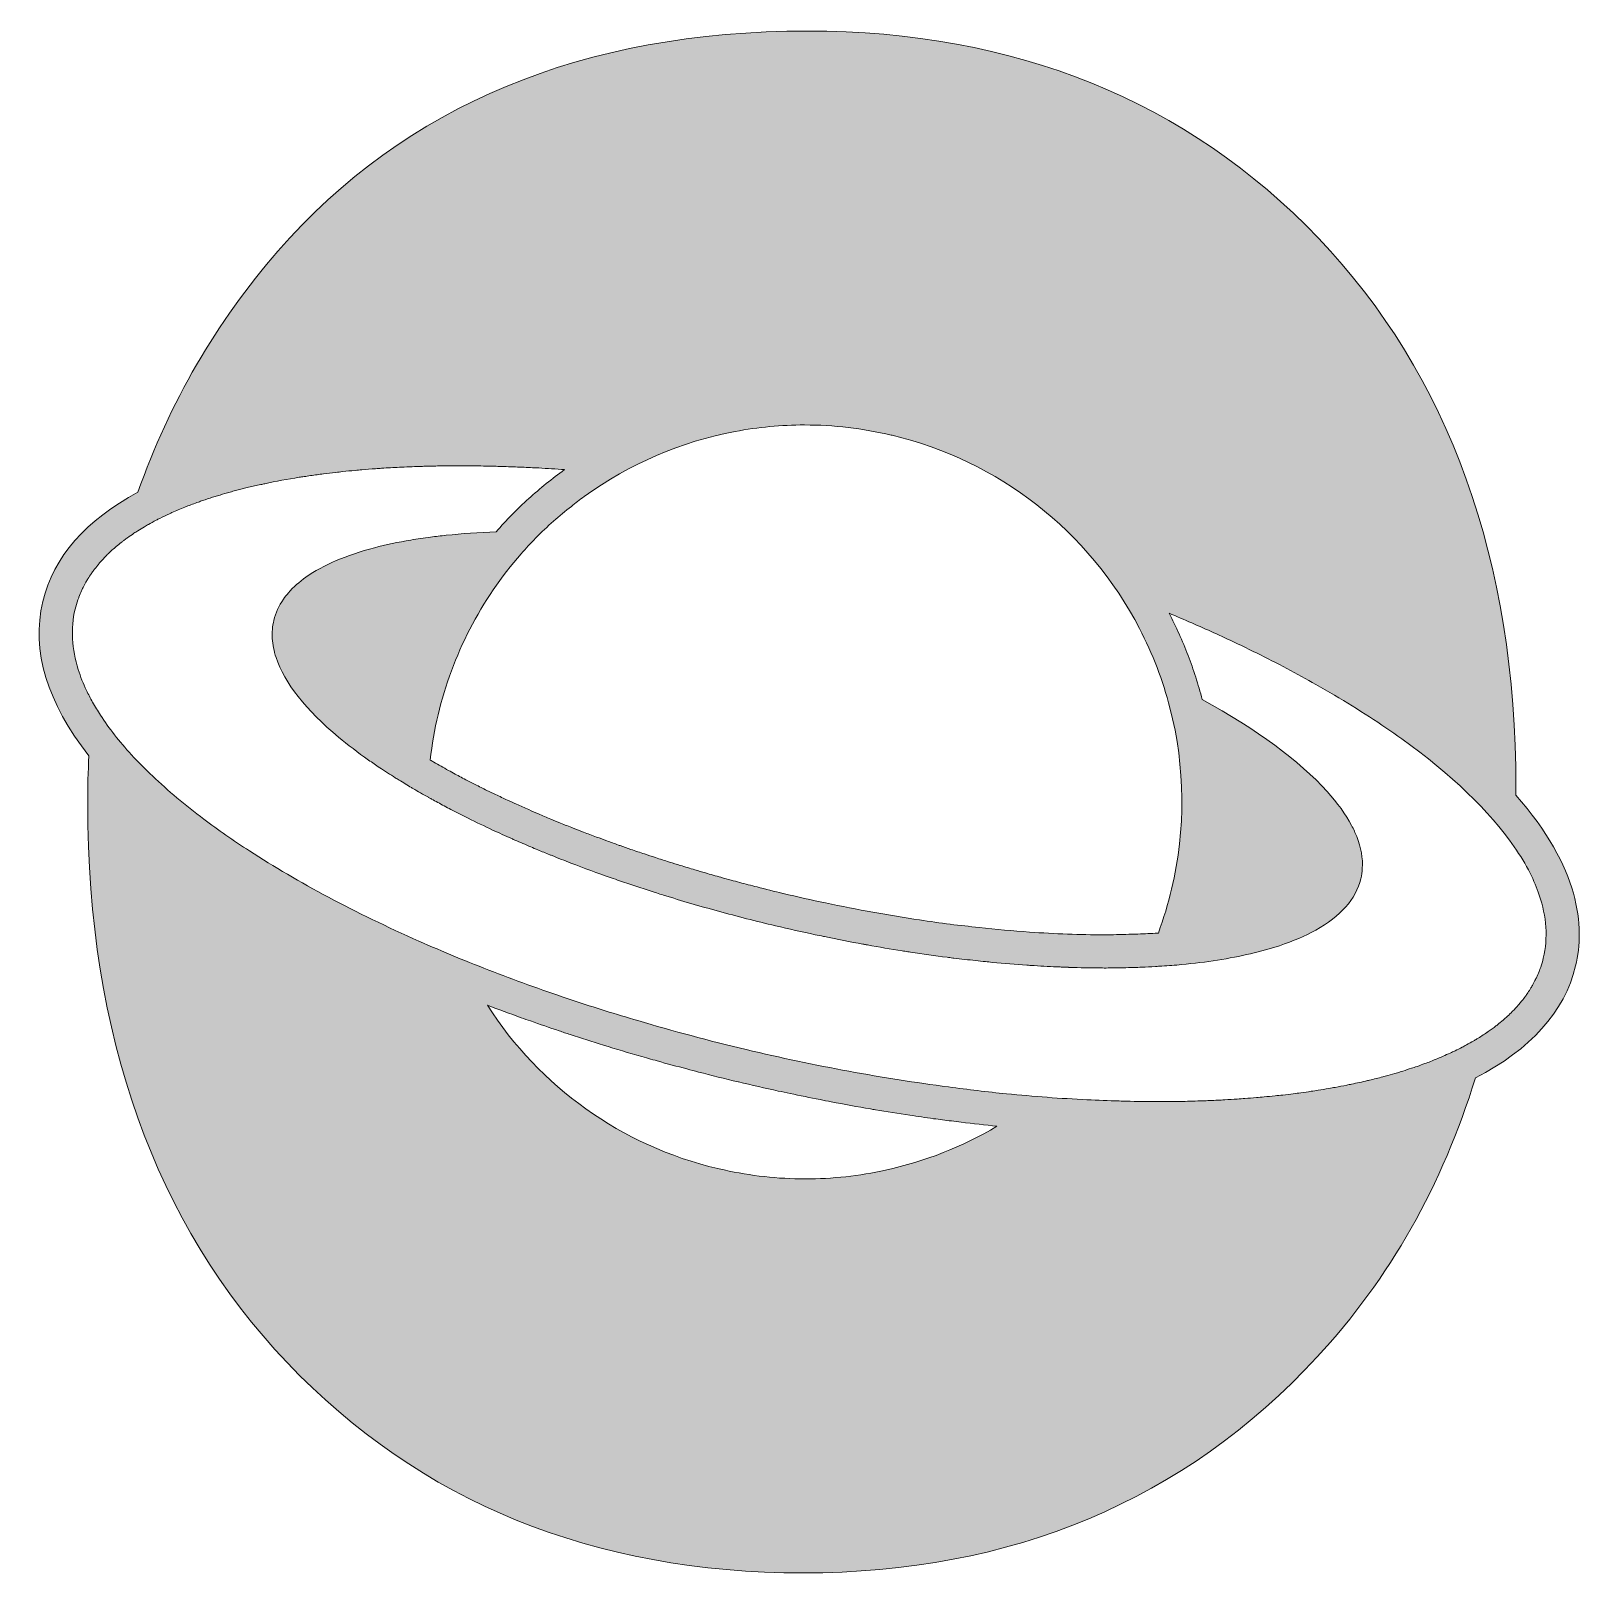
# Model space of a CAD drawing. Header units: millimetres. Extents: x -200 to -25, y -84 to 90.
import ezdxf

# ---------------------------------------------------------------- set-up
doc = ezdxf.new("R2010")
doc.units = ezdxf.units.MM
doc.header["$MEASUREMENT"] = 0
doc.layers.add('Layer 1', color=7, linetype='Continuous', lineweight=0)

msp = doc.modelspace()

# ---------------------------------------------------------------- hatches: boundary and pattern name
at = {"layer": 'Layer 1', "transparency": 33554687}
h = msp.add_hatch(color=7, dxfattribs=at)
h.dxf.hatch_style = 2
edge = h.paths.add_edge_path()
edge.add_spline(control_points=[(-29.21, -14.3), (-29.29, -14.65), (-29.39, -14.99), (-29.5, -15.33), (-29.54, -15.44), (-29.59, -15.54), (-29.63, -15.65), (-29.71, -15.88), (-29.8, -16.1), (-29.89, -16.32), (-29.95, -16.45), (-30.02, -16.57), (-30.08, -16.7), (-30.17, -16.89), (-30.27, -17.09), (-30.38, -17.28), (-30.45, -17.41), (-30.53, -17.54), (-30.61, -17.67), (-30.72, -17.85), (-30.83, -18.04), (-30.95, -18.22), (-31.04, -18.34), (-31.13, -18.47), (-31.22, -18.6), (-31.35, -18.77), (-31.48, -18.95), (-31.62, -19.12), (-31.72, -19.24), (-31.82, -19.37), (-31.93, -19.49), (-32.07, -19.66), (-32.23, -19.83), (-32.38, -19.99), (-32.49, -20.11), (-32.6, -20.23), (-32.71, -20.34), (-32.88, -20.51), (-33.06, -20.68), (-33.24, -20.84), (-33.35, -20.95), (-33.47, -21.06), (-33.58, -21.16), (-33.79, -21.34), (-34, -21.51), (-34.22, -21.69), (-34.32, -21.77), (-34.43, -21.86), (-34.54, -21.95), (-34.82, -22.17), (-35.12, -22.38), (-35.42, -22.59), (-35.42, -22.59), (-35.42, -22.59), (-35.42, -22.59), (-35.44, -22.61), (-35.47, -22.62), (-35.49, -22.64), (-35.52, -22.66), (-35.54, -22.68), (-35.57, -22.7), (-35.93, -22.94), (-36.3, -23.18), (-36.69, -23.42), (-36.81, -23.49), (-36.93, -23.56), (-37.05, -23.63), (-37.33, -23.79), (-37.6, -23.95), (-37.88, -24.1), (-38.04, -24.19), (-38.2, -24.27), (-38.36, -24.35), (-38.62, -24.49), (-38.89, -24.62), (-39.16, -24.75), (-39.33, -24.84), (-39.52, -24.92), (-39.7, -25.01), (-39.97, -25.13), (-40.23, -25.25), (-40.51, -25.37), (-40.7, -25.46), (-40.9, -25.54), (-41.09, -25.62), (-41.37, -25.73), (-41.65, -25.85), (-41.93, -25.96), (-42.14, -26.04), (-42.34, -26.11), (-42.55, -26.19), (-42.84, -26.3), (-43.14, -26.41), (-43.44, -26.51), (-43.65, -26.58), (-43.86, -26.66), (-44.07, -26.73), (-44.39, -26.83), (-44.71, -26.93), (-45.03, -27.04), (-45.24, -27.1), (-45.45, -27.17), (-45.66, -27.23), (-46.02, -27.33), (-46.38, -27.44), (-46.75, -27.54), (-46.94, -27.59), (-47.12, -27.64), (-47.31, -27.69), (-47.8, -27.82), (-48.3, -27.95), (-48.81, -28.07), (-48.88, -28.09), (-48.95, -28.11), (-49.03, -28.12), (-49.62, -28.26), (-50.21, -28.39), (-50.82, -28.52), (-51, -28.55), (-51.18, -28.59), (-51.37, -28.63), (-51.8, -28.71), (-52.23, -28.8), (-52.66, -28.88), (-52.9, -28.92), (-53.15, -28.96), (-53.39, -29), (-53.78, -29.07), (-54.17, -29.13), (-54.57, -29.2), (-54.84, -29.24), (-55.11, -29.28), (-55.37, -29.32), (-55.76, -29.38), (-56.15, -29.43), (-56.54, -29.49), (-56.82, -29.52), (-57.1, -29.56), (-57.39, -29.59), (-57.78, -29.64), (-58.18, -29.69), (-58.57, -29.74), (-58.86, -29.77), (-59.16, -29.8), (-59.45, -29.83), (-59.85, -29.88), (-60.26, -29.92), (-60.67, -29.95), (-60.96, -29.98), (-61.26, -30.01), (-61.55, -30.03), (-61.98, -30.07), (-62.41, -30.1), (-62.84, -30.13), (-63.13, -30.16), (-63.42, -30.18), (-63.71, -30.2), (-64.17, -30.23), (-64.64, -30.25), (-65.12, -30.28), (-65.38, -30.3), (-65.64, -30.31), (-65.91, -30.32), (-66.49, -30.35), (-67.08, -30.38), (-67.67, -30.4), (-67.84, -30.4), (-68, -30.41), (-68.16, -30.41), (-68.92, -30.44), (-69.68, -30.46), (-70.46, -30.47), (-70.68, -30.47), (-70.9, -30.47), (-71.12, -30.47), (-71.66, -30.48), (-72.19, -30.48), (-72.74, -30.48), (-73.88, -30.48), (-75.04, -30.46), (-76.21, -30.44), (-76.47, -30.43), (-76.74, -30.42), (-77, -30.41), (-78.21, -30.38), (-79.42, -30.34), (-80.65, -30.28), (-82.13, -30.2), (-83.62, -30.11), (-85.13, -30), (-86.65, -29.88), (-88.18, -29.75), (-89.72, -29.6), (-91.87, -29.39), (-94.06, -29.12), (-96.27, -28.83), (-103.61, -27.86), (-111.26, -26.47), (-119.08, -24.61), (-123.26, -23.62), (-127.32, -22.52), (-131.28, -21.35), (-133.74, -20.62), (-136.18, -19.87), (-138.55, -19.08), (-141.64, -18.05), (-144.64, -16.98), (-147.54, -15.86), (-150.44, -14.74), (-153.25, -13.58), (-155.95, -12.38), (-163.15, -9.2), (-169.58, -5.76), (-175.05, -2.22), (-176.87, -1.03), (-178.59, 0.16), (-180.19, 1.37), (-181.25, 2.17), (-182.27, 2.97), (-183.23, 3.78), (-185.16, 5.4), (-186.87, 7.02), (-188.36, 8.64), (-189.72, 10.13), (-190.89, 11.62), (-191.85, 13.09), (-192.17, 13.58), (-192.46, 14.07), (-192.74, 14.56), (-192.98, 15), (-193.21, 15.44), (-193.42, 15.87), (-193.79, 16.66), (-194.1, 17.45), (-194.35, 18.23), (-195.09, 20.57), (-195.22, 22.85), (-194.71, 25.03), (-194.62, 25.39), (-194.52, 25.74), (-194.4, 26.09), (-194.36, 26.2), (-194.31, 26.31), (-194.27, 26.42), (-194.18, 26.65), (-194.09, 26.88), (-193.99, 27.11), (-193.93, 27.23), (-193.87, 27.36), (-193.81, 27.48), (-193.71, 27.69), (-193.6, 27.9), (-193.48, 28.1), (-193.41, 28.23), (-193.34, 28.35), (-193.26, 28.48), (-193.14, 28.68), (-193.01, 28.87), (-192.87, 29.07), (-192.79, 29.19), (-192.71, 29.3), (-192.62, 29.42), (-192.47, 29.63), (-192.31, 29.83), (-192.15, 30.02), (-192.06, 30.13), (-191.98, 30.23), (-191.9, 30.33), (-191.68, 30.58), (-191.45, 30.82), (-191.21, 31.06), (-191.16, 31.11), (-191.12, 31.15), (-191.08, 31.2), (-190.79, 31.48), (-190.48, 31.76), (-190.16, 32.04), (-190.08, 32.11), (-190, 32.17), (-189.92, 32.24), (-189.75, 32.38), (-189.58, 32.52), (-189.4, 32.66), (-189.4, 32.65), (-189.41, 32.65), (-189.41, 32.64), (-189.32, 32.71), (-189.25, 32.78), (-189.16, 32.84), (-189.04, 32.93), (-188.92, 33.02), (-188.8, 33.1), (-188.56, 33.27), (-188.32, 33.44), (-188.07, 33.61), (-187.93, 33.7), (-187.79, 33.79), (-187.65, 33.88), (-187.4, 34.04), (-187.14, 34.2), (-186.88, 34.35), (-186.73, 34.44), (-186.59, 34.52), (-186.44, 34.61), (-186.16, 34.76), (-185.87, 34.92), (-185.58, 35.07), (-185.44, 35.14), (-185.3, 35.22), (-185.15, 35.29), (-184.8, 35.47), (-184.44, 35.64), (-184.07, 35.81), (-183.98, 35.85), (-183.89, 35.89), (-183.8, 35.94), (-183.32, 36.15), (-182.83, 36.36), (-182.33, 36.56), (-182.27, 36.58), (-182.22, 36.6), (-182.16, 36.62), (-181.72, 36.8), (-181.27, 36.96), (-180.81, 37.13), (-180.66, 37.18), (-180.5, 37.24), (-180.34, 37.29), (-179.97, 37.42), (-179.6, 37.54), (-179.21, 37.67), (-179.03, 37.72), (-178.84, 37.78), (-178.65, 37.84), (-178.28, 37.95), (-177.91, 38.06), (-177.53, 38.17), (-177.33, 38.23), (-177.13, 38.28), (-176.93, 38.34), (-176.54, 38.44), (-176.14, 38.54), (-175.74, 38.64), (-175.55, 38.69), (-175.36, 38.74), (-175.16, 38.79), (-174.71, 38.9), (-174.25, 39), (-173.78, 39.1), (-173.63, 39.13), (-173.48, 39.17), (-173.33, 39.2), (-172.08, 39.47), (-170.78, 39.7), (-169.44, 39.92), (-169.27, 39.95), (-169.08, 39.97), (-168.9, 40), (-168.41, 40.07), (-167.92, 40.14), (-167.42, 40.21), (-167.19, 40.24), (-166.95, 40.27), (-166.71, 40.3), (-166.26, 40.36), (-165.8, 40.42), (-165.33, 40.47), (-165.07, 40.5), (-164.82, 40.53), (-164.56, 40.56), (-164.09, 40.61), (-163.62, 40.65), (-163.15, 40.7), (-162.89, 40.72), (-162.64, 40.74), (-162.38, 40.77), (-161.88, 40.81), (-161.36, 40.85), (-160.84, 40.89), (-160.62, 40.9), (-160.39, 40.92), (-160.16, 40.94), (-159.49, 40.98), (-158.81, 41.02), (-158.13, 41.05), (-158.05, 41.06), (-157.97, 41.06), (-157.89, 41.06), (-157.12, 41.1), (-156.34, 41.13), (-155.56, 41.15), (-155.34, 41.16), (-155.12, 41.16), (-154.91, 41.17), (-154.34, 41.18), (-153.77, 41.2), (-153.2, 41.2), (-152.9, 41.21), (-152.6, 41.21), (-152.31, 41.21), (-151.83, 41.21), (-151.35, 41.21), (-150.87, 41.21), (-150.34, 41.21), (-149.8, 41.2), (-149.27, 41.2), (-148.88, 41.19), (-148.5, 41.19), (-148.11, 41.18), (-147.55, 41.17), (-146.97, 41.15), (-146.4, 41.13), (-146.03, 41.12), (-145.67, 41.11), (-145.31, 41.1), (-144.67, 41.07), (-144.02, 41.04), (-143.37, 41.01), (-143.06, 41), (-142.76, 40.98), (-142.44, 40.97), (-141.48, 40.91), (-140.51, 40.85), (-139.53, 40.78), (-140.94, 39.77), (-142.29, 38.67), (-143.58, 37.51), (-144.22, 36.92), (-144.85, 36.32), (-145.46, 35.7), (-146.07, 35.07), (-146.67, 34.43), (-147.24, 33.78), (-147.24, 33.78), (-147.24, 33.78), (-147.24, 33.78), (-149.21, 33.7), (-151.1, 33.57), (-152.88, 33.38), (-153.48, 33.32), (-154.06, 33.25), (-154.63, 33.18), (-155.4, 33.08), (-156.14, 32.97), (-156.86, 32.84), (-158.31, 32.6), (-159.67, 32.31), (-160.95, 31.98), (-164.13, 31.14), (-166.74, 30.04), (-168.68, 28.67), (-169.45, 28.12), (-170.11, 27.53), (-170.66, 26.9), (-170.86, 26.66), (-171.05, 26.42), (-171.22, 26.17), (-171.74, 25.43), (-172.1, 24.63), (-172.3, 23.78), (-172.38, 23.44), (-172.44, 23.11), (-172.47, 22.77), (-172.49, 22.43), (-172.5, 22.08), (-172.48, 21.74), (-172.43, 21.04), (-172.29, 20.33), (-172.06, 19.61), (-171.11, 16.73), (-168.67, 13.68), (-165, 10.61), (-163.97, 9.75), (-162.84, 8.89), (-161.62, 8.03), (-161.21, 7.74), (-160.79, 7.46), (-160.37, 7.17), (-159.8, 6.79), (-159.21, 6.41), (-158.61, 6.03), (-158.47, 5.95), (-158.33, 5.86), (-158.19, 5.78), (-157.73, 5.49), (-157.26, 5.2), (-156.78, 4.92), (-156.73, 4.89), (-156.68, 4.86), (-156.63, 4.83), (-156.06, 4.49), (-155.47, 4.16), (-154.88, 3.83), (-154.87, 3.83), (-154.87, 3.82), (-154.87, 3.82), (-154.76, 3.76), (-154.65, 3.7), (-154.54, 3.63), (-154.07, 3.38), (-153.59, 3.12), (-153.11, 2.87), (-153.11, 2.87), (-153.11, 2.87), (-153.11, 2.87), (-152.85, 2.73), (-152.6, 2.59), (-152.34, 2.45), (-151.76, 2.15), (-151.16, 1.85), (-150.55, 1.55), (-150.5, 1.52), (-150.45, 1.5), (-150.4, 1.47), (-149.5, 1.02), (-148.58, 0.58), (-147.64, 0.14), (-146.94, -0.19), (-146.21, -0.51), (-145.49, -0.83), (-145.37, -0.88), (-145.26, -0.94), (-145.14, -0.99), (-144.55, -1.25), (-143.94, -1.5), (-143.34, -1.76), (-143.34, -1.76), (-143.33, -1.76), (-143.33, -1.76), (-143.33, -1.76), (-143.33, -1.76), (-143.33, -1.76), (-143.07, -1.87), (-142.82, -1.98), (-142.56, -2.09), (-142.11, -2.28), (-141.65, -2.46), (-141.2, -2.64), (-141.15, -2.66), (-141.09, -2.69), (-141.03, -2.71), (-140.65, -2.86), (-140.27, -3.02), (-139.88, -3.17), (-139.53, -3.31), (-139.17, -3.44), (-138.82, -3.58), (-137.34, -4.15), (-135.83, -4.71), (-134.28, -5.25), (-133.96, -5.36), (-133.64, -5.47), (-133.33, -5.58), (-132.12, -5.99), (-130.89, -6.4), (-129.65, -6.8), (-129.5, -6.85), (-129.34, -6.9), (-129.18, -6.95), (-128.91, -7.03), (-128.65, -7.12), (-128.37, -7.21), (-127.36, -7.52), (-126.34, -7.83), (-125.31, -8.13), (-124.28, -8.43), (-123.24, -8.73), (-122.19, -9.01), (-121.14, -9.3), (-120.08, -9.58), (-119.01, -9.86), (-117.94, -10.13), (-116.85, -10.4), (-115.76, -10.66), (-115.76, -10.66), (-115.76, -10.66), (-115.75, -10.66), (-114.25, -11.02), (-112.76, -11.34), (-111.28, -11.66), (-111.28, -11.66), (-111.27, -11.66), (-111.27, -11.66), (-110.97, -11.73), (-110.66, -11.79), (-110.36, -11.85), (-110.32, -11.86), (-110.28, -11.87), (-110.25, -11.88), (-110.25, -11.88), (-110.24, -11.88), (-110.24, -11.88), (-108.79, -12.18), (-107.33, -12.47), (-105.9, -12.73), (-105.77, -12.75), (-105.65, -12.78), (-105.53, -12.8), (-105.48, -12.8), (-105.44, -12.81), (-105.39, -12.82), (-105.39, -12.82), (-105.39, -12.82), (-105.38, -12.82), (-104.07, -13.06), (-102.77, -13.28), (-101.48, -13.48), (-101.48, -13.48), (-101.48, -13.48), (-101.48, -13.48), (-101.38, -13.5), (-101.27, -13.51), (-101.17, -13.53), (-100.96, -13.56), (-100.75, -13.6), (-100.54, -13.63), (-99.15, -13.84), (-97.77, -14.04), (-96.41, -14.21), (-96.41, -14.21), (-96.41, -14.21), (-96.41, -14.21), (-96.2, -14.24), (-95.99, -14.26), (-95.78, -14.29), (-95.74, -14.29), (-95.71, -14.29), (-95.67, -14.3), (-94.84, -14.4), (-94.02, -14.49), (-93.19, -14.58), (-92.83, -14.62), (-92.45, -14.66), (-92.09, -14.7), (-91.83, -14.73), (-91.57, -14.75), (-91.31, -14.78), (-90, -14.9), (-88.7, -15.01), (-87.42, -15.1), (-87.42, -15.1), (-87.42, -15.1), (-87.42, -15.1), (-87.36, -15.1), (-87.3, -15.11), (-87.24, -15.11), (-87.03, -15.12), (-86.82, -15.14), (-86.6, -15.15), (-85.61, -15.21), (-84.65, -15.26), (-83.68, -15.3), (-83.53, -15.31), (-83.37, -15.32), (-83.21, -15.32), (-83.05, -15.33), (-82.89, -15.34), (-82.74, -15.34), (-82.72, -15.34), (-82.7, -15.35), (-82.68, -15.35), (-81.45, -15.39), (-80.25, -15.41), (-79.08, -15.41), (-78.95, -15.41), (-78.83, -15.42), (-78.71, -15.42), (-78.41, -15.42), (-78.13, -15.41), (-77.85, -15.41), (-77.85, -15.41), (-77.85, -15.41), (-77.85, -15.41), (-77.71, -15.41), (-77.58, -15.4), (-77.45, -15.4), (-77.25, -15.4), (-77.04, -15.4), (-76.85, -15.4), (-76.74, -15.39), (-76.65, -15.39), (-76.55, -15.39), (-76.16, -15.38), (-75.77, -15.37), (-75.39, -15.36), (-75.39, -15.36), (-75.39, -15.36), (-75.38, -15.36), (-75.08, -15.35), (-74.78, -15.34), (-74.48, -15.33), (-74.48, -15.33), (-74.47, -15.33), (-74.47, -15.33), (-73.96, -15.31), (-73.45, -15.28), (-72.94, -15.25), (-72.94, -15.25), (-72.93, -15.25), (-72.93, -15.25), (-72.69, -15.23), (-72.44, -15.22), (-72.2, -15.21), (-72.19, -15.21), (-72.19, -15.21), (-72.19, -15.21), (-71.44, -15.16), (-70.71, -15.1), (-69.99, -15.03), (-68.57, -14.9), (-67.21, -14.73), (-65.92, -14.53), (-64.62, -14.32), (-63.39, -14.09), (-62.22, -13.81), (-61.06, -13.54), (-59.96, -13.24), (-58.94, -12.9), (-57.41, -12.39), (-56.04, -11.81), (-54.86, -11.15), (-52.1, -9.61), (-50.33, -7.67), (-49.78, -5.35), (-49.69, -4.97), (-49.63, -4.59), (-49.61, -4.2), (-49.53, -3.03), (-49.75, -1.83), (-50.24, -0.59), (-50.4, -0.18), (-50.59, 0.24), (-50.82, 0.66), (-51.48, 1.91), (-52.41, 3.19), (-53.58, 4.49), (-56.69, 7.94), (-61.52, 11.48), (-67.66, 14.86), (-67.88, 15.71), (-68.12, 16.55), (-68.39, 17.38), (-68.92, 19.04), (-69.54, 20.66), (-70.26, 22.25), (-70.61, 23.04), (-70.99, 23.82), (-71.39, 24.59), (-70.53, 24.23), (-69.68, 23.86), (-68.84, 23.5), (-67.99, 23.13), (-67.16, 22.76), (-66.34, 22.39), (-64.7, 21.64), (-63.1, 20.88), (-61.54, 20.11), (-59.21, 18.95), (-56.97, 17.77), (-54.85, 16.57), (-54.14, 16.17), (-53.44, 15.76), (-52.76, 15.36), (-51.39, 14.55), (-50.07, 13.73), (-48.8, 12.91), (-47.54, 12.09), (-46.32, 11.26), (-45.16, 10.42), (-39.58, 6.41), (-35.27, 2.29), (-32.49, -1.74), (-31.8, -2.74), (-31.19, -3.73), (-30.7, -4.72), (-30.28, -5.55), (-29.94, -6.37), (-29.66, -7.19), (-28.84, -9.64), (-28.66, -12.02), (-29.21, -14.3)], knot_values=[0, 0, 0, 0, 1, 1, 1, 2, 2, 2, 3, 3, 3, 4, 4, 4, 5, 5, 5, 6, 6, 6, 7, 7, 7, 8, 8, 8, 9, 9, 9, 10, 10, 10, 11, 11, 11, 12, 12, 12, 13, 13, 13, 14, 14, 14, 15, 15, 15, 16, 16, 16, 17, 17, 17, 18, 18, 18, 19, 19, 19, 20, 20, 20, 21, 21, 21, 22, 22, 22, 23, 23, 23, 24, 24, 24, 25, 25, 25, 26, 26, 26, 27, 27, 27, 28, 28, 28, 29, 29, 29, 30, 30, 30, 31, 31, 31, 32, 32, 32, 33, 33, 33, 34, 34, 34, 35, 35, 35, 36, 36, 36, 37, 37, 37, 38, 38, 38, 39, 39, 39, 40, 40, 40, 41, 41, 41, 42, 42, 42, 43, 43, 43, 44, 44, 44, 45, 45, 45, 46, 46, 46, 47, 47, 47, 48, 48, 48, 49, 49, 49, 50, 50, 50, 51, 51, 51, 52, 52, 52, 53, 53, 53, 54, 54, 54, 55, 55, 55, 56, 56, 56, 57, 57, 57, 58, 58, 58, 59, 59, 59, 60, 60, 60, 61, 61, 61, 62, 62, 62, 63, 63, 63, 64, 64, 64, 65, 65, 65, 66, 66, 66, 67, 67, 67, 68, 68, 68, 69, 69, 69, 70, 70, 70, 71, 71, 71, 72, 72, 72, 73, 73, 73, 74, 74, 74, 75, 75, 75, 76, 76, 76, 77, 77, 77, 78, 78, 78, 79, 79, 79, 80, 80, 80, 81, 81, 81, 82, 82, 82, 83, 83, 83, 84, 84, 84, 85, 85, 85, 86, 86, 86, 87, 87, 87, 88, 88, 88, 89, 89, 89, 90, 90, 90, 91, 91, 91, 92, 92, 92, 93, 93, 93, 94, 94, 94, 95, 95, 95, 96, 96, 96, 97, 97, 97, 98, 98, 98, 99, 99, 99, 100, 100, 100, 101, 101, 101, 102, 102, 102, 103, 103, 103, 104, 104, 104, 105, 105, 105, 106, 106, 106, 107, 107, 107, 108, 108, 108, 109, 109, 109, 110, 110, 110, 111, 111, 111, 112, 112, 112, 113, 113, 113, 114, 114, 114, 115, 115, 115, 116, 116, 116, 117, 117, 117, 118, 118, 118, 119, 119, 119, 120, 120, 120, 121, 121, 121, 122, 122, 122, 123, 123, 123, 124, 124, 124, 125, 125, 125, 126, 126, 126, 127, 127, 127, 128, 128, 128, 129, 129, 129, 130, 130, 130, 131, 131, 131, 132, 132, 132, 133, 133, 133, 134, 134, 134, 135, 135, 135, 136, 136, 136, 137, 137, 137, 138, 138, 138, 139, 139, 139, 140, 140, 140, 141, 141, 141, 142, 142, 142, 143, 143, 143, 144, 144, 144, 145, 145, 145, 146, 146, 146, 147, 147, 147, 148, 148, 148, 149, 149, 149, 150, 150, 150, 151, 151, 151, 152, 152, 152, 153, 153, 153, 154, 154, 154, 155, 155, 155, 156, 156, 156, 157, 157, 157, 158, 158, 158, 159, 159, 159, 160, 160, 160, 161, 161, 161, 162, 162, 162, 163, 163, 163, 164, 164, 164, 165, 165, 165, 166, 166, 166, 167, 167, 167, 168, 168, 168, 169, 169, 169, 170, 170, 170, 171, 171, 171, 172, 172, 172, 173, 173, 173, 174, 174, 174, 175, 175, 175, 176, 176, 176, 177, 177, 177, 178, 178, 178, 179, 179, 179, 180, 180, 180, 181, 181, 181, 182, 182, 182, 183, 183, 183, 184, 184, 184, 185, 185, 185, 186, 186, 186, 187, 187, 187, 188, 188, 188, 189, 189, 189, 190, 190, 190, 191, 191, 191, 192, 192, 192, 193, 193, 193, 194, 194, 194, 195, 195, 195, 196, 196, 196, 197, 197, 197, 198, 198, 198, 199, 199, 199, 200, 200, 200, 201, 201, 201, 202, 202, 202, 203, 203, 203, 204, 204, 204, 205, 205, 205, 206, 206, 206, 207, 207, 207, 208, 208, 208, 209, 209, 209, 210, 210, 210, 211, 211, 211, 212, 212, 212, 213, 213, 213, 214, 214, 214, 215, 215, 215, 216, 216, 216, 217, 217, 217, 218, 218, 218, 219, 219, 219, 220, 220, 220, 221, 221, 221, 222, 222, 222, 223, 223, 223, 224, 224, 224, 225, 225, 225, 226, 226, 226, 227, 227, 227, 228, 228, 228, 229, 229, 229, 230, 230, 230, 231, 231, 231, 232, 232, 232, 233, 233, 233, 234, 234, 234, 235, 235, 235, 236, 236, 236, 237, 237, 237, 238, 238, 238, 239, 239, 239, 240, 240, 240, 241, 241, 241, 242, 242, 242, 243, 243, 243, 244, 244, 244, 245, 245, 245, 246, 246, 246, 247, 247, 247, 248, 248, 248, 249, 249, 249, 250, 250, 250, 251, 251, 251, 252, 252, 252, 253, 253, 253, 254, 254, 254, 255, 255, 255, 256, 256, 256, 257, 257, 257, 258, 258, 258, 259, 259, 259, 260, 260, 260, 260], degree=3, periodic=0)
edge = h.paths.add_edge_path()
edge.add_spline(control_points=[(-103.34, -38.21), (-106.3, -38.86), (-109.33, -39.2), (-112.42, -39.2), (-115.48, -39.2), (-118.55, -38.85), (-121.56, -38.19), (-121.8, -38.14), (-122.04, -38.1), (-122.27, -38.04), (-133.13, -35.46), (-142.36, -28.81), (-148.23, -19.61), (-146.98, -20.09), (-145.7, -20.56), (-144.42, -21.02), (-144.08, -21.15), (-143.73, -21.27), (-143.38, -21.39), (-142.31, -21.77), (-141.24, -22.14), (-140.16, -22.5), (-139.74, -22.64), (-139.32, -22.78), (-138.9, -22.92), (-137.66, -23.33), (-136.41, -23.73), (-135.15, -24.12), (-134.97, -24.17), (-134.8, -24.23), (-134.62, -24.28), (-133.19, -24.72), (-131.75, -25.15), (-130.29, -25.56), (-130.22, -25.58), (-130.15, -25.6), (-130.08, -25.62), (-129.75, -25.72), (-129.42, -25.8), (-129.08, -25.9), (-127.98, -26.21), (-126.86, -26.51), (-125.74, -26.8), (-125.31, -26.92), (-124.87, -27.03), (-124.44, -27.15), (-122.96, -27.53), (-121.47, -27.9), (-119.97, -28.26), (-119.96, -28.26), (-119.96, -28.26), (-119.95, -28.26), (-119.94, -28.27), (-119.94, -28.27), (-119.93, -28.27), (-118.43, -28.63), (-116.93, -28.96), (-115.44, -29.29), (-115, -29.38), (-114.56, -29.47), (-114.12, -29.57), (-112.99, -29.81), (-111.86, -30.04), (-110.73, -30.26), (-110.32, -30.34), (-109.9, -30.42), (-109.49, -30.5), (-108, -30.79), (-106.52, -31.06), (-105.05, -31.31), (-104.87, -31.34), (-104.68, -31.37), (-104.5, -31.4), (-103.2, -31.62), (-101.91, -31.82), (-100.62, -32.02), (-100.17, -32.08), (-99.73, -32.15), (-99.29, -32.21), (-98.84, -32.28), (-98.38, -32.35), (-97.93, -32.41), (-97.26, -32.5), (-96.6, -32.58), (-95.93, -32.67), (-95.56, -32.71), (-95.19, -32.76), (-94.83, -32.81), (-93.47, -32.97), (-92.13, -33.13), (-90.79, -33.26), (-94.69, -35.58), (-98.92, -37.24), (-103.34, -38.21)], knot_values=[0, 0, 0, 0, 1, 1, 1, 2, 2, 2, 3, 3, 3, 4, 4, 4, 5, 5, 5, 6, 6, 6, 7, 7, 7, 8, 8, 8, 9, 9, 9, 10, 10, 10, 11, 11, 11, 12, 12, 12, 13, 13, 13, 14, 14, 14, 15, 15, 15, 16, 16, 16, 17, 17, 17, 18, 18, 18, 19, 19, 19, 20, 20, 20, 21, 21, 21, 22, 22, 22, 23, 23, 23, 24, 24, 24, 25, 25, 25, 26, 26, 26, 27, 27, 27, 28, 28, 28, 29, 29, 29, 30, 30, 30, 31, 31, 31, 31], degree=3, periodic=0)
edge = h.paths.add_edge_path()
edge.add_spline(control_points=[(-137.34, 37.74), (-137.34, 37.74), (-137.33, 37.74), (-137.33, 37.74), (-132.18, 41.46), (-126.39, 43.94), (-120.29, 45.09), (-117.73, 45.57), (-115.11, 45.82), (-112.47, 45.82), (-109.2, 45.82), (-105.92, 45.43), (-102.71, 44.68), (-102.68, 44.67), (-102.65, 44.67), (-102.62, 44.66), (-90.6, 41.8), (-80.43, 33.86), (-74.72, 22.86), (-73.24, 20.01), (-72.09, 17), (-71.29, 13.92), (-69.57, 7.26), (-69.5, 0.2), (-71.1, -6.52), (-71.49, -8.18), (-72, -9.84), (-72.6, -11.47), (-72.72, -11.48), (-72.84, -11.49), (-72.95, -11.49), (-73.68, -11.54), (-74.43, -11.57), (-75.19, -11.6), (-75.44, -11.61), (-75.68, -11.62), (-75.93, -11.62), (-76.84, -11.65), (-77.76, -11.67), (-78.71, -11.67), (-81.42, -11.67), (-84.24, -11.56), (-87.14, -11.37), (-88.99, -11.24), (-90.89, -11.06), (-92.81, -10.85), (-93.89, -10.73), (-94.97, -10.62), (-96.06, -10.48), (-97.21, -10.33), (-98.36, -10.17), (-99.51, -10), (-102.99, -9.48), (-106.53, -8.84), (-110.11, -8.08), (-111.7, -7.75), (-113.29, -7.39), (-114.9, -7.01), (-114.91, -7), (-114.91, -7), (-114.92, -7), (-115.9, -6.77), (-116.87, -6.53), (-117.84, -6.28), (-118.17, -6.2), (-118.49, -6.11), (-118.82, -6.03), (-119.47, -5.86), (-120.12, -5.69), (-120.76, -5.51), (-121.14, -5.41), (-121.52, -5.3), (-121.9, -5.19), (-122.49, -5.03), (-123.07, -4.87), (-123.65, -4.7), (-124.05, -4.58), (-124.45, -4.46), (-124.84, -4.35), (-125.39, -4.18), (-125.95, -4.02), (-126.49, -3.85), (-126.9, -3.72), (-127.31, -3.6), (-127.72, -3.47), (-128.25, -3.3), (-128.77, -3.13), (-129.3, -2.96), (-129.71, -2.83), (-130.11, -2.69), (-130.52, -2.56), (-131.03, -2.39), (-131.55, -2.21), (-132.06, -2.04), (-132.46, -1.9), (-132.86, -1.76), (-133.26, -1.62), (-133.33, -1.6), (-133.39, -1.57), (-133.46, -1.55), (-133.9, -1.39), (-134.33, -1.24), (-134.76, -1.08), (-135.15, -0.94), (-135.55, -0.79), (-135.94, -0.65), (-136.43, -0.46), (-136.92, -0.28), (-137.4, -0.1), (-137.79, 0.05), (-138.17, 0.2), (-138.55, 0.35), (-139.03, 0.54), (-139.51, 0.73), (-139.98, 0.92), (-140.36, 1.07), (-140.73, 1.23), (-141.1, 1.38), (-141.57, 1.58), (-142.03, 1.77), (-142.49, 1.97), (-142.86, 2.12), (-143.22, 2.28), (-143.58, 2.44), (-144.04, 2.64), (-144.49, 2.84), (-144.94, 3.04), (-145.28, 3.2), (-145.63, 3.35), (-145.97, 3.51), (-146.42, 3.72), (-146.86, 3.93), (-147.31, 4.15), (-147.63, 4.3), (-147.96, 4.46), (-148.28, 4.61), (-148.73, 4.83), (-149.17, 5.06), (-149.61, 5.28), (-149.9, 5.43), (-150.21, 5.58), (-150.5, 5.73), (-150.97, 5.97), (-151.42, 6.22), (-151.87, 6.46), (-152.12, 6.6), (-152.38, 6.73), (-152.63, 6.87), (-153.19, 7.18), (-153.73, 7.49), (-154.27, 7.8), (-154.4, 7.87), (-154.53, 7.95), (-154.65, 8.02), (-154.66, 8.02), (-154.67, 8.03), (-154.68, 8.03), (-154.48, 9.77), (-154.19, 11.48), (-153.79, 13.14), (-152.2, 19.85), (-148.96, 26.13), (-144.42, 31.3), (-143.9, 31.9), (-143.36, 32.48), (-142.8, 33.05), (-142.15, 33.72), (-141.47, 34.35), (-140.77, 34.97), (-140.12, 35.55), (-139.45, 36.1), (-138.77, 36.64), (-138.3, 37.02), (-137.83, 37.39), (-137.34, 37.74)], knot_values=[0, 0, 0, 0, 1, 1, 1, 2, 2, 2, 3, 3, 3, 4, 4, 4, 5, 5, 5, 6, 6, 6, 7, 7, 7, 8, 8, 8, 9, 9, 9, 10, 10, 10, 11, 11, 11, 12, 12, 12, 13, 13, 13, 14, 14, 14, 15, 15, 15, 16, 16, 16, 17, 17, 17, 18, 18, 18, 19, 19, 19, 20, 20, 20, 21, 21, 21, 22, 22, 22, 23, 23, 23, 24, 24, 24, 25, 25, 25, 26, 26, 26, 27, 27, 27, 28, 28, 28, 29, 29, 29, 30, 30, 30, 31, 31, 31, 32, 32, 32, 33, 33, 33, 34, 34, 34, 35, 35, 35, 36, 36, 36, 37, 37, 37, 38, 38, 38, 39, 39, 39, 40, 40, 40, 41, 41, 41, 42, 42, 42, 43, 43, 43, 44, 44, 44, 45, 45, 45, 46, 46, 46, 47, 47, 47, 48, 48, 48, 49, 49, 49, 50, 50, 50, 51, 51, 51, 52, 52, 52, 53, 53, 53, 54, 54, 54, 55, 55, 55, 56, 56, 56, 57, 57, 57, 58, 58, 58, 58], degree=3, periodic=0)
edge = h.paths.add_edge_path()
edge.add_spline(control_points=[(-32.32, 4.09), (-32.31, 4.37), (-32.3, 4.64), (-32.3, 4.91), (-32.3, 30.57), (-39.79, 51.42), (-54.55, 66.88), (-69.35, 82.38), (-88.73, 90.24), (-112.14, 90.24), (-137.43, 90.24), (-157.52, 81.89), (-171.85, 65.41), (-178.8, 57.42), (-184.06, 48.33), (-187.63, 38.23), (-193.47, 35.1), (-197.15, 30.95), (-198.35, 25.9), (-199.67, 20.37), (-197.82, 14.45), (-193.16, 8.52), (-193.24, 6.74), (-193.29, 4.95), (-193.29, 3.12), (-193.29, -23.01), (-185.73, -44.21), (-170.81, -59.91), (-155.85, -75.65), (-136.27, -83.63), (-112.61, -83.63), (-89.1, -83.63), (-69.61, -75.44), (-54.7, -59.28), (-46.52, -50.43), (-40.57, -39.89), (-36.86, -27.8), (-30.69, -24.64), (-26.8, -20.39), (-25.56, -15.17), (-24.52, -10.79), (-25.04, -4.11), (-32.32, 4.09)], knot_values=[0, 0, 0, 0, 1, 1, 1, 2, 2, 2, 3, 3, 3, 4, 4, 4, 5, 5, 5, 6, 6, 6, 7, 7, 7, 8, 8, 8, 9, 9, 9, 10, 10, 10, 11, 11, 11, 12, 12, 12, 13, 13, 13, 14, 14, 14, 14], degree=3, periodic=0)

# ---------------------------------------------------------------- linework, layer by layer
at = {"layer": 'Layer 1'}
for points, knots in [([(-32.32, 4.09), (-32.31, 4.37), (-32.3, 4.64), (-32.3, 4.91), (-32.3, 30.57), (-39.79, 51.42), (-54.55, 66.88), (-69.35, 82.38), (-88.73, 90.24), (-112.14, 90.24), (-137.43, 90.24), (-157.52, 81.89), (-171.85, 65.41), (-178.8, 57.42), (-184.06, 48.33), (-187.63, 38.23), (-193.47, 35.1), (-197.15, 30.95), (-198.35, 25.9), (-199.67, 20.37), (-197.82, 14.45), (-193.16, 8.52), (-193.24, 6.74), (-193.29, 4.95), (-193.29, 3.12), (-193.29, -23.01), (-185.73, -44.21), (-170.81, -59.91), (-155.85, -75.65), (-136.27, -83.63), (-112.61, -83.63), (-89.1, -83.63), (-69.61, -75.44), (-54.7, -59.28), (-46.52, -50.43), (-40.57, -39.89), (-36.86, -27.8), (-30.69, -24.64), (-26.8, -20.39), (-25.56, -15.17), (-24.52, -10.79), (-25.04, -4.11), (-32.32, 4.09)], [0, 0, 0, 0, 1, 1, 1, 2, 2, 2, 3, 3, 3, 4, 4, 4, 5, 5, 5, 6, 6, 6, 7, 7, 7, 8, 8, 8, 9, 9, 9, 10, 10, 10, 11, 11, 11, 12, 12, 12, 13, 13, 13, 14, 14, 14, 14]), ([(-137.34, 37.74), (-137.34, 37.74), (-137.33, 37.74), (-137.33, 37.74), (-132.18, 41.46), (-126.39, 43.94), (-120.29, 45.09), (-117.73, 45.57), (-115.11, 45.82), (-112.47, 45.82), (-109.2, 45.82), (-105.92, 45.43), (-102.71, 44.68), (-102.68, 44.67), (-102.65, 44.67), (-102.62, 44.66), (-90.6, 41.8), (-80.43, 33.86), (-74.72, 22.86), (-73.24, 20.01), (-72.09, 17), (-71.29, 13.92), (-69.57, 7.26), (-69.5, 0.2), (-71.1, -6.52), (-71.49, -8.18), (-72, -9.84), (-72.6, -11.47), (-72.72, -11.48), (-72.84, -11.49), (-72.95, -11.49), (-73.68, -11.54), (-74.43, -11.57), (-75.19, -11.6), (-75.44, -11.61), (-75.68, -11.62), (-75.93, -11.62), (-76.84, -11.65), (-77.76, -11.67), (-78.71, -11.67), (-81.42, -11.67), (-84.24, -11.56), (-87.14, -11.37), (-88.99, -11.24), (-90.89, -11.06), (-92.81, -10.85), (-93.89, -10.73), (-94.97, -10.62), (-96.06, -10.48), (-97.21, -10.33), (-98.36, -10.17), (-99.51, -10), (-102.99, -9.48), (-106.53, -8.84), (-110.11, -8.08), (-111.7, -7.75), (-113.29, -7.39), (-114.9, -7.01), (-114.91, -7), (-114.91, -7), (-114.92, -7), (-115.9, -6.77), (-116.87, -6.53), (-117.84, -6.28), (-118.17, -6.2), (-118.49, -6.11), (-118.82, -6.03), (-119.47, -5.86), (-120.12, -5.69), (-120.76, -5.51), (-121.14, -5.41), (-121.52, -5.3), (-121.9, -5.19), (-122.49, -5.03), (-123.07, -4.87), (-123.65, -4.7), (-124.05, -4.58), (-124.45, -4.46), (-124.84, -4.35), (-125.39, -4.18), (-125.95, -4.02), (-126.49, -3.85), (-126.9, -3.72), (-127.31, -3.6), (-127.72, -3.47), (-128.25, -3.3), (-128.77, -3.13), (-129.3, -2.96), (-129.71, -2.83), (-130.11, -2.69), (-130.52, -2.56), (-131.03, -2.39), (-131.55, -2.21), (-132.06, -2.04), (-132.46, -1.9), (-132.86, -1.76), (-133.26, -1.62), (-133.33, -1.6), (-133.39, -1.57), (-133.46, -1.55), (-133.9, -1.39), (-134.33, -1.24), (-134.76, -1.08), (-135.15, -0.94), (-135.55, -0.79), (-135.94, -0.65), (-136.43, -0.46), (-136.92, -0.28), (-137.4, -0.1), (-137.79, 0.05), (-138.17, 0.2), (-138.55, 0.35), (-139.03, 0.54), (-139.51, 0.73), (-139.98, 0.92), (-140.36, 1.07), (-140.73, 1.23), (-141.1, 1.38), (-141.57, 1.58), (-142.03, 1.77), (-142.49, 1.97), (-142.86, 2.12), (-143.22, 2.28), (-143.58, 2.44), (-144.04, 2.64), (-144.49, 2.84), (-144.94, 3.04), (-145.28, 3.2), (-145.63, 3.35), (-145.97, 3.51), (-146.42, 3.72), (-146.86, 3.93), (-147.31, 4.15), (-147.63, 4.3), (-147.96, 4.46), (-148.28, 4.61), (-148.73, 4.83), (-149.17, 5.06), (-149.61, 5.28), (-149.9, 5.43), (-150.21, 5.58), (-150.5, 5.73), (-150.97, 5.97), (-151.42, 6.22), (-151.87, 6.46), (-152.12, 6.6), (-152.38, 6.73), (-152.63, 6.87), (-153.19, 7.18), (-153.73, 7.49), (-154.27, 7.8), (-154.4, 7.87), (-154.53, 7.95), (-154.65, 8.02), (-154.66, 8.02), (-154.67, 8.03), (-154.68, 8.03), (-154.48, 9.77), (-154.19, 11.48), (-153.79, 13.14), (-152.2, 19.85), (-148.96, 26.13), (-144.42, 31.3), (-143.9, 31.9), (-143.36, 32.48), (-142.8, 33.05), (-142.15, 33.72), (-141.47, 34.35), (-140.77, 34.97), (-140.12, 35.55), (-139.45, 36.1), (-138.77, 36.64), (-138.3, 37.02), (-137.83, 37.39), (-137.34, 37.74)], [0, 0, 0, 0, 1, 1, 1, 2, 2, 2, 3, 3, 3, 4, 4, 4, 5, 5, 5, 6, 6, 6, 7, 7, 7, 8, 8, 8, 9, 9, 9, 10, 10, 10, 11, 11, 11, 12, 12, 12, 13, 13, 13, 14, 14, 14, 15, 15, 15, 16, 16, 16, 17, 17, 17, 18, 18, 18, 19, 19, 19, 20, 20, 20, 21, 21, 21, 22, 22, 22, 23, 23, 23, 24, 24, 24, 25, 25, 25, 26, 26, 26, 27, 27, 27, 28, 28, 28, 29, 29, 29, 30, 30, 30, 31, 31, 31, 32, 32, 32, 33, 33, 33, 34, 34, 34, 35, 35, 35, 36, 36, 36, 37, 37, 37, 38, 38, 38, 39, 39, 39, 40, 40, 40, 41, 41, 41, 42, 42, 42, 43, 43, 43, 44, 44, 44, 45, 45, 45, 46, 46, 46, 47, 47, 47, 48, 48, 48, 49, 49, 49, 50, 50, 50, 51, 51, 51, 52, 52, 52, 53, 53, 53, 54, 54, 54, 55, 55, 55, 56, 56, 56, 57, 57, 57, 58, 58, 58, 58]), ([(-29.21, -14.3), (-29.29, -14.65), (-29.39, -14.99), (-29.5, -15.33), (-29.54, -15.44), (-29.59, -15.54), (-29.63, -15.65), (-29.71, -15.88), (-29.8, -16.1), (-29.89, -16.32), (-29.95, -16.45), (-30.02, -16.57), (-30.08, -16.7), (-30.17, -16.89), (-30.27, -17.09), (-30.38, -17.28), (-30.45, -17.41), (-30.53, -17.54), (-30.61, -17.67), (-30.72, -17.85), (-30.83, -18.04), (-30.95, -18.22), (-31.04, -18.34), (-31.13, -18.47), (-31.22, -18.6), (-31.35, -18.77), (-31.48, -18.95), (-31.62, -19.12), (-31.72, -19.24), (-31.82, -19.37), (-31.93, -19.49), (-32.07, -19.66), (-32.23, -19.83), (-32.38, -19.99), (-32.49, -20.11), (-32.6, -20.23), (-32.71, -20.34), (-32.88, -20.51), (-33.06, -20.68), (-33.24, -20.84), (-33.35, -20.95), (-33.47, -21.06), (-33.58, -21.16), (-33.79, -21.34), (-34, -21.51), (-34.22, -21.69), (-34.32, -21.77), (-34.43, -21.86), (-34.54, -21.95), (-34.82, -22.17), (-35.12, -22.38), (-35.42, -22.59), (-35.42, -22.59), (-35.42, -22.59), (-35.42, -22.59), (-35.44, -22.61), (-35.47, -22.62), (-35.49, -22.64), (-35.52, -22.66), (-35.54, -22.68), (-35.57, -22.7), (-35.93, -22.94), (-36.3, -23.18), (-36.69, -23.42), (-36.81, -23.49), (-36.93, -23.56), (-37.05, -23.63), (-37.33, -23.79), (-37.6, -23.95), (-37.88, -24.1), (-38.04, -24.19), (-38.2, -24.27), (-38.36, -24.35), (-38.62, -24.49), (-38.89, -24.62), (-39.16, -24.75), (-39.33, -24.84), (-39.52, -24.92), (-39.7, -25.01), (-39.97, -25.13), (-40.23, -25.25), (-40.51, -25.37), (-40.7, -25.46), (-40.9, -25.54), (-41.09, -25.62), (-41.37, -25.73), (-41.65, -25.85), (-41.93, -25.96), (-42.14, -26.04), (-42.34, -26.11), (-42.55, -26.19), (-42.84, -26.3), (-43.14, -26.41), (-43.44, -26.51), (-43.65, -26.58), (-43.86, -26.66), (-44.07, -26.73), (-44.39, -26.83), (-44.71, -26.93), (-45.03, -27.04), (-45.24, -27.1), (-45.45, -27.17), (-45.66, -27.23), (-46.02, -27.33), (-46.38, -27.44), (-46.75, -27.54), (-46.94, -27.59), (-47.12, -27.64), (-47.31, -27.69), (-47.8, -27.82), (-48.3, -27.95), (-48.81, -28.07), (-48.88, -28.09), (-48.95, -28.11), (-49.03, -28.12), (-49.62, -28.26), (-50.21, -28.39), (-50.82, -28.52), (-51, -28.55), (-51.18, -28.59), (-51.37, -28.63), (-51.8, -28.71), (-52.23, -28.8), (-52.66, -28.88), (-52.9, -28.92), (-53.15, -28.96), (-53.39, -29), (-53.78, -29.07), (-54.17, -29.13), (-54.57, -29.2), (-54.84, -29.24), (-55.11, -29.28), (-55.37, -29.32), (-55.76, -29.38), (-56.15, -29.43), (-56.54, -29.49), (-56.82, -29.52), (-57.1, -29.56), (-57.39, -29.59), (-57.78, -29.64), (-58.18, -29.69), (-58.57, -29.74), (-58.86, -29.77), (-59.16, -29.8), (-59.45, -29.83), (-59.85, -29.88), (-60.26, -29.92), (-60.67, -29.95), (-60.96, -29.98), (-61.26, -30.01), (-61.55, -30.03), (-61.98, -30.07), (-62.41, -30.1), (-62.84, -30.13), (-63.13, -30.16), (-63.42, -30.18), (-63.71, -30.2), (-64.17, -30.23), (-64.64, -30.25), (-65.12, -30.28), (-65.38, -30.3), (-65.64, -30.31), (-65.91, -30.32), (-66.49, -30.35), (-67.08, -30.38), (-67.67, -30.4), (-67.84, -30.4), (-68, -30.41), (-68.16, -30.41), (-68.92, -30.44), (-69.68, -30.46), (-70.46, -30.47), (-70.68, -30.47), (-70.9, -30.47), (-71.12, -30.47), (-71.66, -30.48), (-72.19, -30.48), (-72.74, -30.48), (-73.88, -30.48), (-75.04, -30.46), (-76.21, -30.44), (-76.47, -30.43), (-76.74, -30.42), (-77, -30.41), (-78.21, -30.38), (-79.42, -30.34), (-80.65, -30.28), (-82.13, -30.2), (-83.62, -30.11), (-85.13, -30), (-86.65, -29.88), (-88.18, -29.75), (-89.72, -29.6), (-91.87, -29.39), (-94.06, -29.12), (-96.27, -28.83), (-103.61, -27.86), (-111.26, -26.47), (-119.08, -24.61), (-123.26, -23.62), (-127.32, -22.52), (-131.28, -21.35), (-133.74, -20.62), (-136.18, -19.87), (-138.55, -19.08), (-141.64, -18.05), (-144.64, -16.98), (-147.54, -15.86), (-150.44, -14.74), (-153.25, -13.58), (-155.95, -12.38), (-163.15, -9.2), (-169.58, -5.76), (-175.05, -2.22), (-176.87, -1.03), (-178.59, 0.16), (-180.19, 1.37), (-181.25, 2.17), (-182.27, 2.97), (-183.23, 3.78), (-185.16, 5.4), (-186.87, 7.02), (-188.36, 8.64), (-189.72, 10.13), (-190.89, 11.62), (-191.85, 13.09), (-192.17, 13.58), (-192.46, 14.07), (-192.74, 14.56), (-192.98, 15), (-193.21, 15.44), (-193.42, 15.87), (-193.79, 16.66), (-194.1, 17.45), (-194.35, 18.23), (-195.09, 20.57), (-195.22, 22.85), (-194.71, 25.03), (-194.62, 25.39), (-194.52, 25.74), (-194.4, 26.09), (-194.36, 26.2), (-194.31, 26.31), (-194.27, 26.42), (-194.18, 26.65), (-194.09, 26.88), (-193.99, 27.11), (-193.93, 27.23), (-193.87, 27.36), (-193.81, 27.48), (-193.71, 27.69), (-193.6, 27.9), (-193.48, 28.1), (-193.41, 28.23), (-193.34, 28.35), (-193.26, 28.48), (-193.14, 28.68), (-193.01, 28.87), (-192.87, 29.07), (-192.79, 29.19), (-192.71, 29.3), (-192.62, 29.42), (-192.47, 29.63), (-192.31, 29.83), (-192.15, 30.02), (-192.06, 30.13), (-191.98, 30.23), (-191.9, 30.33), (-191.68, 30.58), (-191.45, 30.82), (-191.21, 31.06), (-191.16, 31.11), (-191.12, 31.15), (-191.08, 31.2), (-190.79, 31.48), (-190.48, 31.76), (-190.16, 32.04), (-190.08, 32.11), (-190, 32.17), (-189.92, 32.24), (-189.75, 32.38), (-189.58, 32.52), (-189.4, 32.66), (-189.4, 32.65), (-189.41, 32.65), (-189.41, 32.64), (-189.32, 32.71), (-189.25, 32.78), (-189.16, 32.84), (-189.04, 32.93), (-188.92, 33.02), (-188.8, 33.1), (-188.56, 33.27), (-188.32, 33.44), (-188.07, 33.61), (-187.93, 33.7), (-187.79, 33.79), (-187.65, 33.88), (-187.4, 34.04), (-187.14, 34.2), (-186.88, 34.35), (-186.73, 34.44), (-186.59, 34.52), (-186.44, 34.61), (-186.16, 34.76), (-185.87, 34.92), (-185.58, 35.07), (-185.44, 35.14), (-185.3, 35.22), (-185.15, 35.29), (-184.8, 35.47), (-184.44, 35.64), (-184.07, 35.81), (-183.98, 35.85), (-183.89, 35.89), (-183.8, 35.94), (-183.32, 36.15), (-182.83, 36.36), (-182.33, 36.56), (-182.27, 36.58), (-182.22, 36.6), (-182.16, 36.62), (-181.72, 36.8), (-181.27, 36.96), (-180.81, 37.13), (-180.66, 37.18), (-180.5, 37.24), (-180.34, 37.29), (-179.97, 37.42), (-179.6, 37.54), (-179.21, 37.67), (-179.03, 37.72), (-178.84, 37.78), (-178.65, 37.84), (-178.28, 37.95), (-177.91, 38.06), (-177.53, 38.17), (-177.33, 38.23), (-177.13, 38.28), (-176.93, 38.34), (-176.54, 38.44), (-176.14, 38.54), (-175.74, 38.64), (-175.55, 38.69), (-175.36, 38.74), (-175.16, 38.79), (-174.71, 38.9), (-174.25, 39), (-173.78, 39.1), (-173.63, 39.13), (-173.48, 39.17), (-173.33, 39.2), (-172.08, 39.47), (-170.78, 39.7), (-169.44, 39.92), (-169.27, 39.95), (-169.08, 39.97), (-168.9, 40), (-168.41, 40.07), (-167.92, 40.14), (-167.42, 40.21), (-167.19, 40.24), (-166.95, 40.27), (-166.71, 40.3), (-166.26, 40.36), (-165.8, 40.42), (-165.33, 40.47), (-165.07, 40.5), (-164.82, 40.53), (-164.56, 40.56), (-164.09, 40.61), (-163.62, 40.65), (-163.15, 40.7), (-162.89, 40.72), (-162.64, 40.74), (-162.38, 40.77), (-161.88, 40.81), (-161.36, 40.85), (-160.84, 40.89), (-160.62, 40.9), (-160.39, 40.92), (-160.16, 40.94), (-159.49, 40.98), (-158.81, 41.02), (-158.13, 41.05), (-158.05, 41.06), (-157.97, 41.06), (-157.89, 41.06), (-157.12, 41.1), (-156.34, 41.13), (-155.56, 41.15), (-155.34, 41.16), (-155.12, 41.16), (-154.91, 41.17), (-154.34, 41.18), (-153.77, 41.2), (-153.2, 41.2), (-152.9, 41.21), (-152.6, 41.21), (-152.31, 41.21), (-151.83, 41.21), (-151.35, 41.21), (-150.87, 41.21), (-150.34, 41.21), (-149.8, 41.2), (-149.27, 41.2), (-148.88, 41.19), (-148.5, 41.19), (-148.11, 41.18), (-147.55, 41.17), (-146.97, 41.15), (-146.4, 41.13), (-146.03, 41.12), (-145.67, 41.11), (-145.31, 41.1), (-144.67, 41.07), (-144.02, 41.04), (-143.37, 41.01), (-143.06, 41), (-142.76, 40.98), (-142.44, 40.97), (-141.48, 40.91), (-140.51, 40.85), (-139.53, 40.78), (-140.94, 39.77), (-142.29, 38.67), (-143.58, 37.51), (-144.22, 36.92), (-144.85, 36.32), (-145.46, 35.7), (-146.07, 35.07), (-146.67, 34.43), (-147.24, 33.78), (-147.24, 33.78), (-147.24, 33.78), (-147.24, 33.78), (-149.21, 33.7), (-151.1, 33.57), (-152.88, 33.38), (-153.48, 33.32), (-154.06, 33.25), (-154.63, 33.18), (-155.4, 33.08), (-156.14, 32.97), (-156.86, 32.84), (-158.31, 32.6), (-159.67, 32.31), (-160.95, 31.98), (-164.13, 31.14), (-166.74, 30.04), (-168.68, 28.67), (-169.45, 28.12), (-170.11, 27.53), (-170.66, 26.9), (-170.86, 26.66), (-171.05, 26.42), (-171.22, 26.17), (-171.74, 25.43), (-172.1, 24.63), (-172.3, 23.78), (-172.38, 23.44), (-172.44, 23.11), (-172.47, 22.77), (-172.49, 22.43), (-172.5, 22.08), (-172.48, 21.74), (-172.43, 21.04), (-172.29, 20.33), (-172.06, 19.61), (-171.11, 16.73), (-168.67, 13.68), (-165, 10.61), (-163.97, 9.75), (-162.84, 8.89), (-161.62, 8.03), (-161.21, 7.74), (-160.79, 7.46), (-160.37, 7.17), (-159.8, 6.79), (-159.21, 6.41), (-158.61, 6.03), (-158.47, 5.95), (-158.33, 5.86), (-158.19, 5.78), (-157.73, 5.49), (-157.26, 5.2), (-156.78, 4.92), (-156.73, 4.89), (-156.68, 4.86), (-156.63, 4.83), (-156.06, 4.49), (-155.47, 4.16), (-154.88, 3.83), (-154.87, 3.83), (-154.87, 3.82), (-154.87, 3.82), (-154.76, 3.76), (-154.65, 3.7), (-154.54, 3.63), (-154.07, 3.38), (-153.59, 3.12), (-153.11, 2.87), (-153.11, 2.87), (-153.11, 2.87), (-153.11, 2.87), (-152.85, 2.73), (-152.6, 2.59), (-152.34, 2.45), (-151.76, 2.15), (-151.16, 1.85), (-150.55, 1.55), (-150.5, 1.52), (-150.45, 1.5), (-150.4, 1.47), (-149.5, 1.02), (-148.58, 0.58), (-147.64, 0.14), (-146.94, -0.19), (-146.21, -0.51), (-145.49, -0.83), (-145.37, -0.88), (-145.26, -0.94), (-145.14, -0.99), (-144.55, -1.25), (-143.94, -1.5), (-143.34, -1.76), (-143.34, -1.76), (-143.33, -1.76), (-143.33, -1.76), (-143.33, -1.76), (-143.33, -1.76), (-143.33, -1.76), (-143.07, -1.87), (-142.82, -1.98), (-142.56, -2.09), (-142.11, -2.28), (-141.65, -2.46), (-141.2, -2.64), (-141.15, -2.66), (-141.09, -2.69), (-141.03, -2.71), (-140.65, -2.86), (-140.27, -3.02), (-139.88, -3.17), (-139.53, -3.31), (-139.17, -3.44), (-138.82, -3.58), (-137.34, -4.15), (-135.83, -4.71), (-134.28, -5.25), (-133.96, -5.36), (-133.64, -5.47), (-133.33, -5.58), (-132.12, -5.99), (-130.89, -6.4), (-129.65, -6.8), (-129.5, -6.85), (-129.34, -6.9), (-129.18, -6.95), (-128.91, -7.03), (-128.65, -7.12), (-128.37, -7.21), (-127.36, -7.52), (-126.34, -7.83), (-125.31, -8.13), (-124.28, -8.43), (-123.24, -8.73), (-122.19, -9.01), (-121.14, -9.3), (-120.08, -9.58), (-119.01, -9.86), (-117.94, -10.13), (-116.85, -10.4), (-115.76, -10.66), (-115.76, -10.66), (-115.76, -10.66), (-115.75, -10.66), (-114.25, -11.02), (-112.76, -11.34), (-111.28, -11.66), (-111.28, -11.66), (-111.27, -11.66), (-111.27, -11.66), (-110.97, -11.73), (-110.66, -11.79), (-110.36, -11.85), (-110.32, -11.86), (-110.28, -11.87), (-110.25, -11.88), (-110.25, -11.88), (-110.24, -11.88), (-110.24, -11.88), (-108.79, -12.18), (-107.33, -12.47), (-105.9, -12.73), (-105.77, -12.75), (-105.65, -12.78), (-105.53, -12.8), (-105.48, -12.8), (-105.44, -12.81), (-105.39, -12.82), (-105.39, -12.82), (-105.39, -12.82), (-105.38, -12.82), (-104.07, -13.06), (-102.77, -13.28), (-101.48, -13.48), (-101.48, -13.48), (-101.48, -13.48), (-101.48, -13.48), (-101.38, -13.5), (-101.27, -13.51), (-101.17, -13.53), (-100.96, -13.56), (-100.75, -13.6), (-100.54, -13.63), (-99.15, -13.84), (-97.77, -14.04), (-96.41, -14.21), (-96.41, -14.21), (-96.41, -14.21), (-96.41, -14.21), (-96.2, -14.24), (-95.99, -14.26), (-95.78, -14.29), (-95.74, -14.29), (-95.71, -14.29), (-95.67, -14.3), (-94.84, -14.4), (-94.02, -14.49), (-93.19, -14.58), (-92.83, -14.62), (-92.45, -14.66), (-92.09, -14.7), (-91.83, -14.73), (-91.57, -14.75), (-91.31, -14.78), (-90, -14.9), (-88.7, -15.01), (-87.42, -15.1), (-87.42, -15.1), (-87.42, -15.1), (-87.42, -15.1), (-87.36, -15.1), (-87.3, -15.11), (-87.24, -15.11), (-87.03, -15.12), (-86.82, -15.14), (-86.6, -15.15), (-85.61, -15.21), (-84.65, -15.26), (-83.68, -15.3), (-83.53, -15.31), (-83.37, -15.32), (-83.21, -15.32), (-83.05, -15.33), (-82.89, -15.34), (-82.74, -15.34), (-82.72, -15.34), (-82.7, -15.35), (-82.68, -15.35), (-81.45, -15.39), (-80.25, -15.41), (-79.08, -15.41), (-78.95, -15.41), (-78.83, -15.42), (-78.71, -15.42), (-78.41, -15.42), (-78.13, -15.41), (-77.85, -15.41), (-77.85, -15.41), (-77.85, -15.41), (-77.85, -15.41), (-77.71, -15.41), (-77.58, -15.4), (-77.45, -15.4), (-77.25, -15.4), (-77.04, -15.4), (-76.85, -15.4), (-76.74, -15.39), (-76.65, -15.39), (-76.55, -15.39), (-76.16, -15.38), (-75.77, -15.37), (-75.39, -15.36), (-75.39, -15.36), (-75.39, -15.36), (-75.38, -15.36), (-75.08, -15.35), (-74.78, -15.34), (-74.48, -15.33), (-74.48, -15.33), (-74.47, -15.33), (-74.47, -15.33), (-73.96, -15.31), (-73.45, -15.28), (-72.94, -15.25), (-72.94, -15.25), (-72.93, -15.25), (-72.93, -15.25), (-72.69, -15.23), (-72.44, -15.22), (-72.2, -15.21), (-72.19, -15.21), (-72.19, -15.21), (-72.19, -15.21), (-71.44, -15.16), (-70.71, -15.1), (-69.99, -15.03), (-68.57, -14.9), (-67.21, -14.73), (-65.92, -14.53), (-64.62, -14.32), (-63.39, -14.09), (-62.22, -13.81), (-61.06, -13.54), (-59.96, -13.24), (-58.94, -12.9), (-57.41, -12.39), (-56.04, -11.81), (-54.86, -11.15), (-52.1, -9.61), (-50.33, -7.67), (-49.78, -5.35), (-49.69, -4.97), (-49.63, -4.59), (-49.61, -4.2), (-49.53, -3.03), (-49.75, -1.83), (-50.24, -0.59), (-50.4, -0.18), (-50.59, 0.24), (-50.82, 0.66), (-51.48, 1.91), (-52.41, 3.19), (-53.58, 4.49), (-56.69, 7.94), (-61.52, 11.48), (-67.66, 14.86), (-67.88, 15.71), (-68.12, 16.55), (-68.39, 17.38), (-68.92, 19.04), (-69.54, 20.66), (-70.26, 22.25), (-70.61, 23.04), (-70.99, 23.82), (-71.39, 24.59), (-70.53, 24.23), (-69.68, 23.86), (-68.84, 23.5), (-67.99, 23.13), (-67.16, 22.76), (-66.34, 22.39), (-64.7, 21.64), (-63.1, 20.88), (-61.54, 20.11), (-59.21, 18.95), (-56.97, 17.77), (-54.85, 16.57), (-54.14, 16.17), (-53.44, 15.76), (-52.76, 15.36), (-51.39, 14.55), (-50.07, 13.73), (-48.8, 12.91), (-47.54, 12.09), (-46.32, 11.26), (-45.16, 10.42), (-39.58, 6.41), (-35.27, 2.29), (-32.49, -1.74), (-31.8, -2.74), (-31.19, -3.73), (-30.7, -4.72), (-30.28, -5.55), (-29.94, -6.37), (-29.66, -7.19), (-28.84, -9.64), (-28.66, -12.02), (-29.21, -14.3)], [0, 0, 0, 0, 1, 1, 1, 2, 2, 2, 3, 3, 3, 4, 4, 4, 5, 5, 5, 6, 6, 6, 7, 7, 7, 8, 8, 8, 9, 9, 9, 10, 10, 10, 11, 11, 11, 12, 12, 12, 13, 13, 13, 14, 14, 14, 15, 15, 15, 16, 16, 16, 17, 17, 17, 18, 18, 18, 19, 19, 19, 20, 20, 20, 21, 21, 21, 22, 22, 22, 23, 23, 23, 24, 24, 24, 25, 25, 25, 26, 26, 26, 27, 27, 27, 28, 28, 28, 29, 29, 29, 30, 30, 30, 31, 31, 31, 32, 32, 32, 33, 33, 33, 34, 34, 34, 35, 35, 35, 36, 36, 36, 37, 37, 37, 38, 38, 38, 39, 39, 39, 40, 40, 40, 41, 41, 41, 42, 42, 42, 43, 43, 43, 44, 44, 44, 45, 45, 45, 46, 46, 46, 47, 47, 47, 48, 48, 48, 49, 49, 49, 50, 50, 50, 51, 51, 51, 52, 52, 52, 53, 53, 53, 54, 54, 54, 55, 55, 55, 56, 56, 56, 57, 57, 57, 58, 58, 58, 59, 59, 59, 60, 60, 60, 61, 61, 61, 62, 62, 62, 63, 63, 63, 64, 64, 64, 65, 65, 65, 66, 66, 66, 67, 67, 67, 68, 68, 68, 69, 69, 69, 70, 70, 70, 71, 71, 71, 72, 72, 72, 73, 73, 73, 74, 74, 74, 75, 75, 75, 76, 76, 76, 77, 77, 77, 78, 78, 78, 79, 79, 79, 80, 80, 80, 81, 81, 81, 82, 82, 82, 83, 83, 83, 84, 84, 84, 85, 85, 85, 86, 86, 86, 87, 87, 87, 88, 88, 88, 89, 89, 89, 90, 90, 90, 91, 91, 91, 92, 92, 92, 93, 93, 93, 94, 94, 94, 95, 95, 95, 96, 96, 96, 97, 97, 97, 98, 98, 98, 99, 99, 99, 100, 100, 100, 101, 101, 101, 102, 102, 102, 103, 103, 103, 104, 104, 104, 105, 105, 105, 106, 106, 106, 107, 107, 107, 108, 108, 108, 109, 109, 109, 110, 110, 110, 111, 111, 111, 112, 112, 112, 113, 113, 113, 114, 114, 114, 115, 115, 115, 116, 116, 116, 117, 117, 117, 118, 118, 118, 119, 119, 119, 120, 120, 120, 121, 121, 121, 122, 122, 122, 123, 123, 123, 124, 124, 124, 125, 125, 125, 126, 126, 126, 127, 127, 127, 128, 128, 128, 129, 129, 129, 130, 130, 130, 131, 131, 131, 132, 132, 132, 133, 133, 133, 134, 134, 134, 135, 135, 135, 136, 136, 136, 137, 137, 137, 138, 138, 138, 139, 139, 139, 140, 140, 140, 141, 141, 141, 142, 142, 142, 143, 143, 143, 144, 144, 144, 145, 145, 145, 146, 146, 146, 147, 147, 147, 148, 148, 148, 149, 149, 149, 150, 150, 150, 151, 151, 151, 152, 152, 152, 153, 153, 153, 154, 154, 154, 155, 155, 155, 156, 156, 156, 157, 157, 157, 158, 158, 158, 159, 159, 159, 160, 160, 160, 161, 161, 161, 162, 162, 162, 163, 163, 163, 164, 164, 164, 165, 165, 165, 166, 166, 166, 167, 167, 167, 168, 168, 168, 169, 169, 169, 170, 170, 170, 171, 171, 171, 172, 172, 172, 173, 173, 173, 174, 174, 174, 175, 175, 175, 176, 176, 176, 177, 177, 177, 178, 178, 178, 179, 179, 179, 180, 180, 180, 181, 181, 181, 182, 182, 182, 183, 183, 183, 184, 184, 184, 185, 185, 185, 186, 186, 186, 187, 187, 187, 188, 188, 188, 189, 189, 189, 190, 190, 190, 191, 191, 191, 192, 192, 192, 193, 193, 193, 194, 194, 194, 195, 195, 195, 196, 196, 196, 197, 197, 197, 198, 198, 198, 199, 199, 199, 200, 200, 200, 201, 201, 201, 202, 202, 202, 203, 203, 203, 204, 204, 204, 205, 205, 205, 206, 206, 206, 207, 207, 207, 208, 208, 208, 209, 209, 209, 210, 210, 210, 211, 211, 211, 212, 212, 212, 213, 213, 213, 214, 214, 214, 215, 215, 215, 216, 216, 216, 217, 217, 217, 218, 218, 218, 219, 219, 219, 220, 220, 220, 221, 221, 221, 222, 222, 222, 223, 223, 223, 224, 224, 224, 225, 225, 225, 226, 226, 226, 227, 227, 227, 228, 228, 228, 229, 229, 229, 230, 230, 230, 231, 231, 231, 232, 232, 232, 233, 233, 233, 234, 234, 234, 235, 235, 235, 236, 236, 236, 237, 237, 237, 238, 238, 238, 239, 239, 239, 240, 240, 240, 241, 241, 241, 242, 242, 242, 243, 243, 243, 244, 244, 244, 245, 245, 245, 246, 246, 246, 247, 247, 247, 248, 248, 248, 249, 249, 249, 250, 250, 250, 251, 251, 251, 252, 252, 252, 253, 253, 253, 254, 254, 254, 255, 255, 255, 256, 256, 256, 257, 257, 257, 258, 258, 258, 259, 259, 259, 260, 260, 260, 260]), ([(-103.34, -38.21), (-106.3, -38.86), (-109.33, -39.2), (-112.42, -39.2), (-115.48, -39.2), (-118.55, -38.85), (-121.56, -38.19), (-121.8, -38.14), (-122.04, -38.1), (-122.27, -38.04), (-133.13, -35.46), (-142.36, -28.81), (-148.23, -19.61), (-146.98, -20.09), (-145.7, -20.56), (-144.42, -21.02), (-144.08, -21.15), (-143.73, -21.27), (-143.38, -21.39), (-142.31, -21.77), (-141.24, -22.14), (-140.16, -22.5), (-139.74, -22.64), (-139.32, -22.78), (-138.9, -22.92), (-137.66, -23.33), (-136.41, -23.73), (-135.15, -24.12), (-134.97, -24.17), (-134.8, -24.23), (-134.62, -24.28), (-133.19, -24.72), (-131.75, -25.15), (-130.29, -25.56), (-130.22, -25.58), (-130.15, -25.6), (-130.08, -25.62), (-129.75, -25.72), (-129.42, -25.8), (-129.08, -25.9), (-127.98, -26.21), (-126.86, -26.51), (-125.74, -26.8), (-125.31, -26.92), (-124.87, -27.03), (-124.44, -27.15), (-122.96, -27.53), (-121.47, -27.9), (-119.97, -28.26), (-119.96, -28.26), (-119.96, -28.26), (-119.95, -28.26), (-119.94, -28.27), (-119.94, -28.27), (-119.93, -28.27), (-118.43, -28.63), (-116.93, -28.96), (-115.44, -29.29), (-115, -29.38), (-114.56, -29.47), (-114.12, -29.57), (-112.99, -29.81), (-111.86, -30.04), (-110.73, -30.26), (-110.32, -30.34), (-109.9, -30.42), (-109.49, -30.5), (-108, -30.79), (-106.52, -31.06), (-105.05, -31.31), (-104.87, -31.34), (-104.68, -31.37), (-104.5, -31.4), (-103.2, -31.62), (-101.91, -31.82), (-100.62, -32.02), (-100.17, -32.08), (-99.73, -32.15), (-99.29, -32.21), (-98.84, -32.28), (-98.38, -32.35), (-97.93, -32.41), (-97.26, -32.5), (-96.6, -32.58), (-95.93, -32.67), (-95.56, -32.71), (-95.19, -32.76), (-94.83, -32.81), (-93.47, -32.97), (-92.13, -33.13), (-90.79, -33.26), (-94.69, -35.58), (-98.92, -37.24), (-103.34, -38.21)], [0, 0, 0, 0, 1, 1, 1, 2, 2, 2, 3, 3, 3, 4, 4, 4, 5, 5, 5, 6, 6, 6, 7, 7, 7, 8, 8, 8, 9, 9, 9, 10, 10, 10, 11, 11, 11, 12, 12, 12, 13, 13, 13, 14, 14, 14, 15, 15, 15, 16, 16, 16, 17, 17, 17, 18, 18, 18, 19, 19, 19, 20, 20, 20, 21, 21, 21, 22, 22, 22, 23, 23, 23, 24, 24, 24, 25, 25, 25, 26, 26, 26, 27, 27, 27, 28, 28, 28, 29, 29, 29, 30, 30, 30, 31, 31, 31, 31])]:
    msp.add_open_spline(points, degree=3, knots=knots, dxfattribs=at)

doc.saveas('drawing.dxf')
